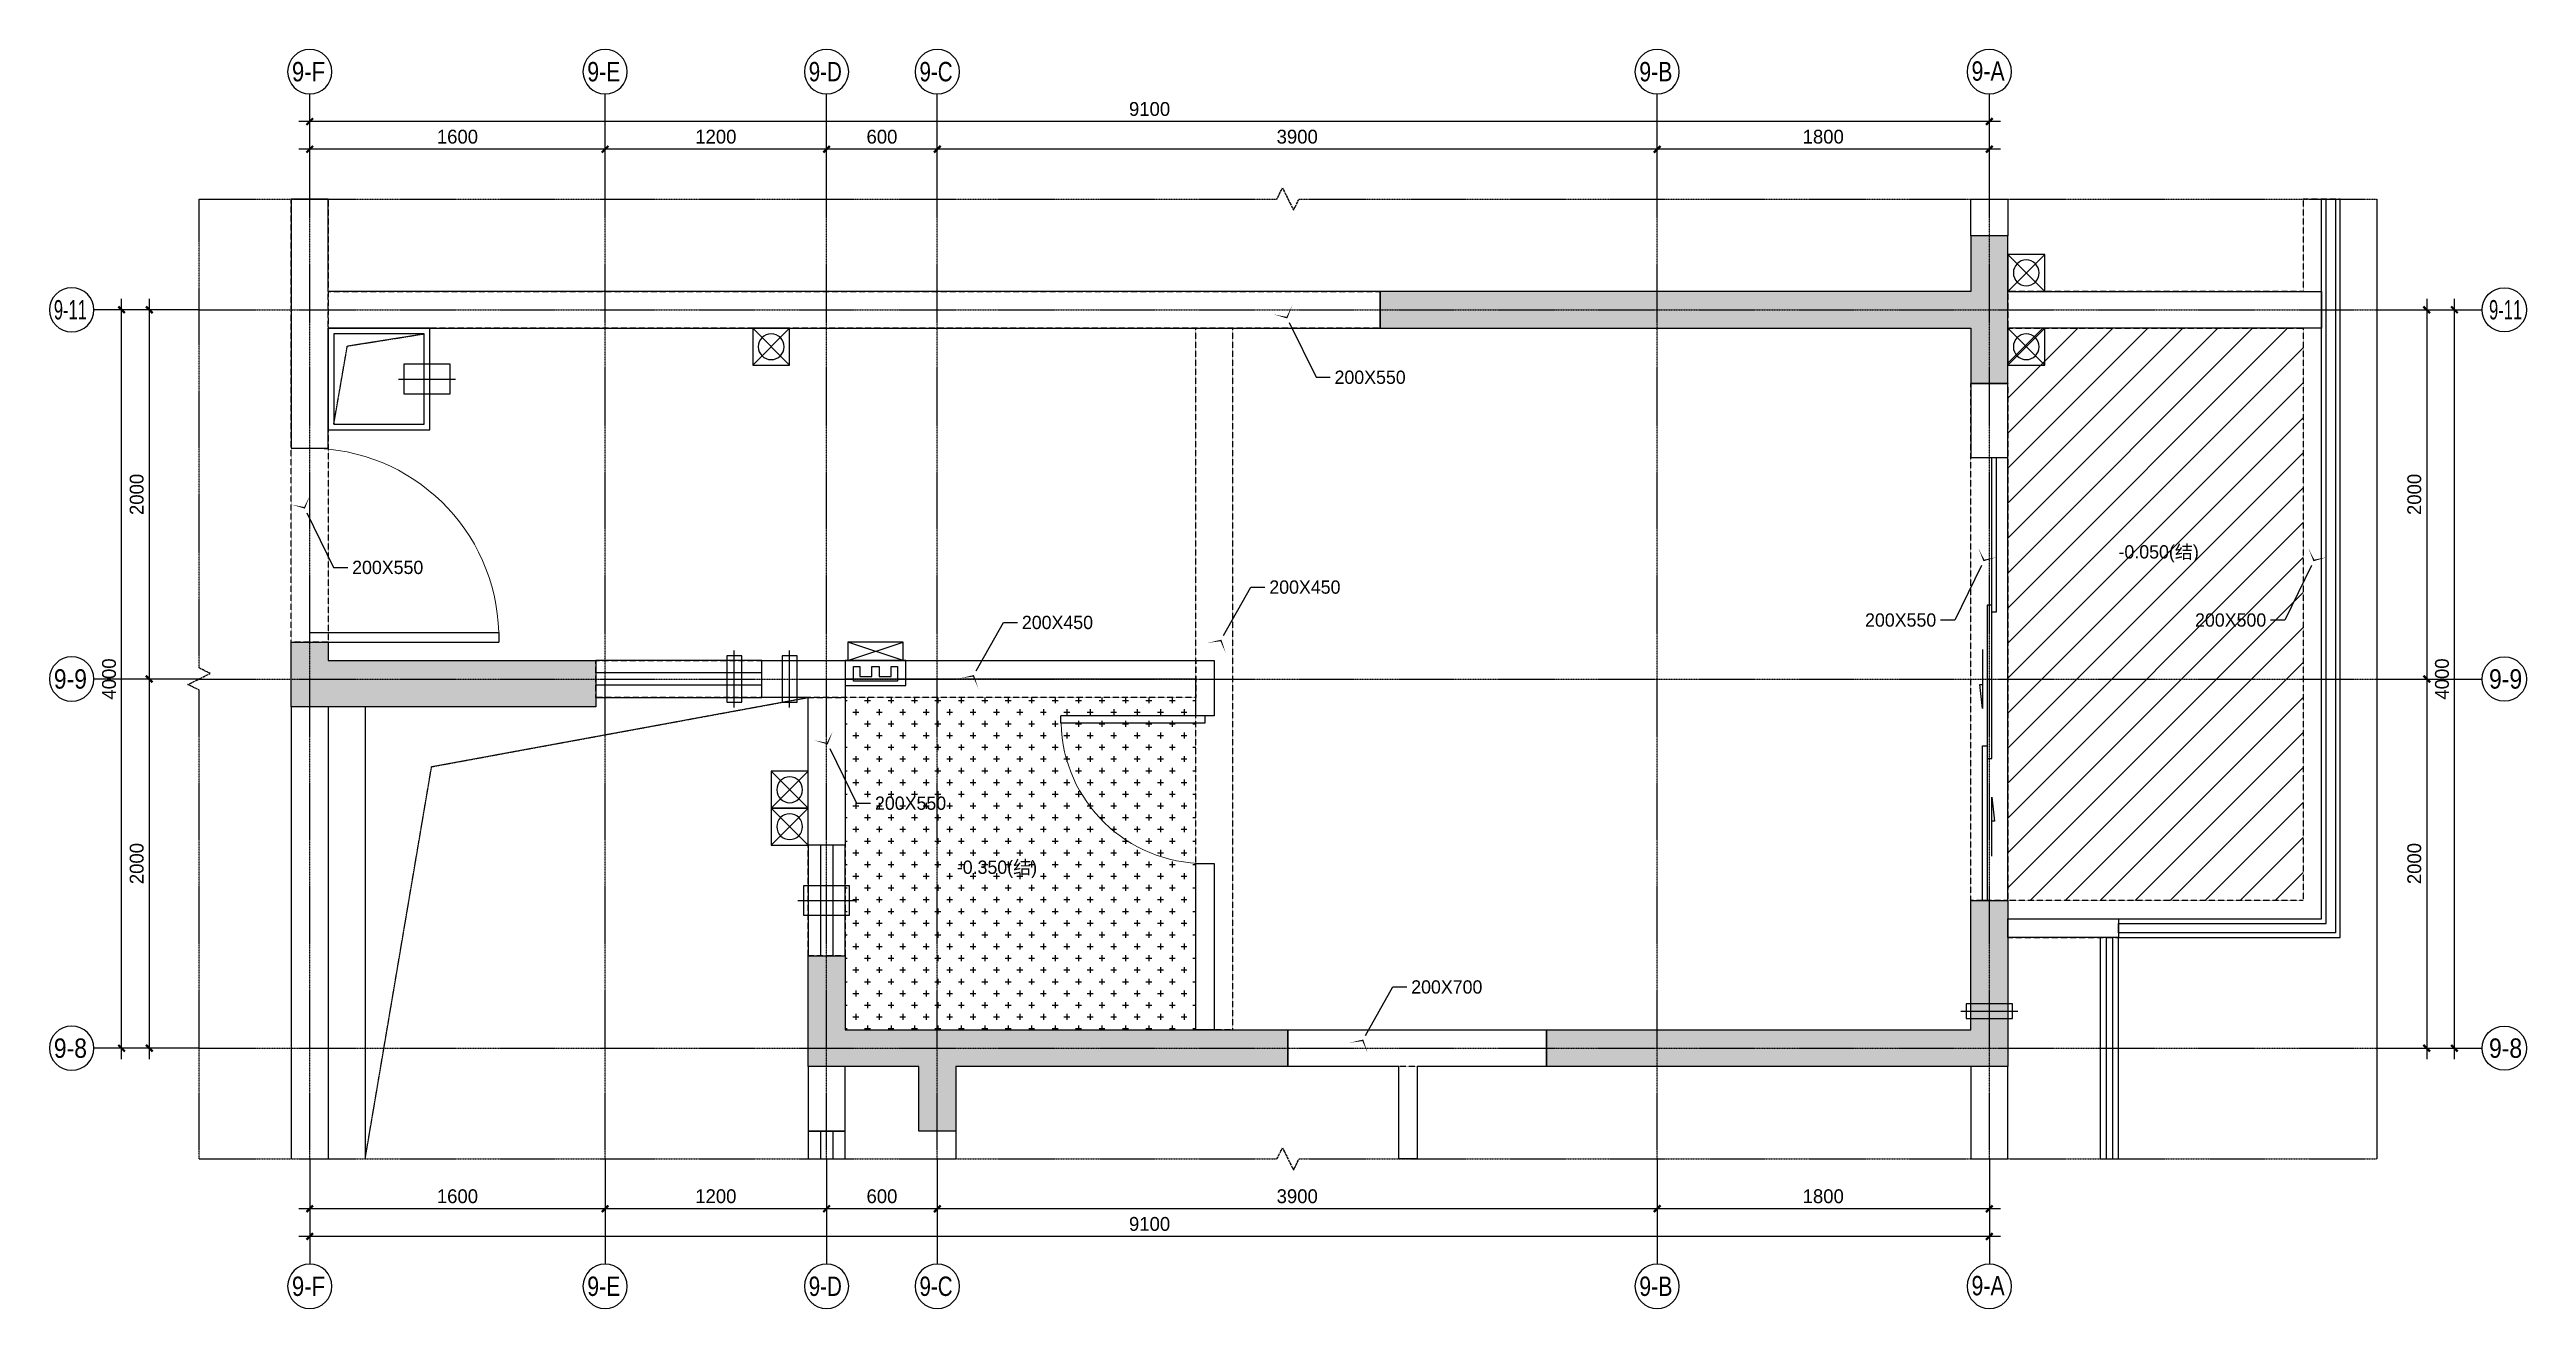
# Model space of a CAD drawing. Header units: millimetres. Extents: x 590 to 34010, y 590 to 7410.
# Drawn here: x 590 to 14010, y 590 to 7410 of the extents above; entities that cross this region are included whole.
import ezdxf
from ezdxf import colors
from ezdxf.entities.mleader import LeaderData, LeaderLine
from ezdxf.enums import TextEntityAlignment as Align
from ezdxf.math import Vec2, Vec3

# ---------------------------------------------------------------- set-up
doc = ezdxf.new("R2010")
doc.units = ezdxf.units.MM
doc.header["$PDMODE"] = 35
for name, pattern in [('Pbo-Center', [9, 6, -1, 1, -1]), ('Pbo-Dashed', [3.75, 2.5, -1.25]), ('Pbo-Hidden', [1.875, 1.25, -0.625])]:
    doc.linetypes.add(name, pattern=pattern)
doc.layers.get('0').update_dxf_attribs({"color": 14})
doc.layers.get('DEFPOINTS').update_dxf_attribs({"color": 5})
for name, color, linetype in [('!PboDS-Doors', 60, 'Continuous'), ('!PboDS-Handrail', 44, 'Continuous'), ('!PboDS-Stair', 30, 'Continuous'), ('!PboEX-Beam', 218, 'Pbo-Hidden'), ('!PboEX-Blip', 50, 'Continuous'), ('!PboEX-Hatch', 250, 'Continuous'), ('!PboEX-Refe', 50, 'Continuous'), ('!PboGS-13Light-Center', 134, 'Pbo-Center'), ('!PboGS-Dim', 50, 'Continuous'), ('!PboPL-AxisNumber', 150, 'Continuous'), ('!PboPL-Column', 182, 'Continuous'), ('!PboPL-EXwalls', 190, 'Continuous'), ('!PboPL-Glass', 30, 'Continuous'), ('!PboPL-Grid', 124, 'Pbo-Center'), ('!PboPL-Mech', 134, 'Continuous'), ('!PboPL-Opening', 250, 'Pbo-Dashed'), ('!PboPL-ShadeDark', 251, 'Continuous'), ('!PboPL-TXT25', 40, 'Continuous')]:
    doc.layers.add(name, color=color, linetype=linetype)
doc.styles.add('!PYH.V2008_CN', font='')
doc.styles.add('!PYH.V2008_EN', font='')
doc.styles.add('!赫思Norm', font='赫思StyleNormEN.SHX', dxfattribs={"width": 0.9, "bigfont": '赫思StyleDimTextCN.SHX'})
doc.styles.get('!PYH.V2008_CN').set_extended_font_data('赫思深化DWG.CN繁')
doc.styles.get('!PYH.V2008_EN').set_extended_font_data('赫思深化DWG.CN繁')
doc.dimstyles.new('!PboMS-30', dxfattribs={"dimscale": 30, "dimtxt": 2.5, "dimasz": 1.2, "dimexe": 2, "dimexo": 2, "dimgap": 1, "dimtad": 1, "dimdec": 0, "dimdsep": 46, "dimtxsty": '!PYH.V2008_EN', "dimblk": 'ARCHTICK', "dimcen": 1, "dimdle": 2, "dimclrd": 44, "dimclre": 44, "dimclrt": 256, "dimadec": 1, "dimazin": 2, "dimtfac": 1, "dimtdec": 0, "dimtix": 1, "dimtmove": 2, "dimatfit": 1, "dimldrblk": '!PYH_DIM.ARCHTICK', "dimfxl": 5, "dimfxlon": 1, "dimtolj": 1, "dimtzin": 0, "dimlwd": -1, "dimlwe": -1, "dimarcsym": 0})

msp = doc.modelspace()

# ---------------------------------------------------------------- texts
at = {"layer": '!PboEX-Refe', "char_height": 72, "attachment_point": 5, "style": '!PYH.V2008_CN'}
for s, insert in [('-0.050(结)', (12017.4, 4678)), ('-0.350(结)', (5723.3, 2969.6))]:
    msp.add_mtext(s, dxfattribs=dict(at, insert=insert))

# ---------------------------------------------------------------- blocks, each defined once
blk = doc.blocks.new('_ArchTick')
at = {"const_width": 0.35}
blk.add_lwpolyline([(0.5, 0.5), (-0.5, -0.5)], dxfattribs=at)
blk = doc.blocks.new('*D192')
at = {"layer": '!PboGS-Dim', "color": 44, "transparency": 16777216}
for p, q in [((2000, 1130), (2000, 920)), ((11100, 1130), (11100, 920)), ((11160, 980), (1940, 980))]:
    blk.add_line(p, q, dxfattribs=at)
at = {"layer": 'DEFPOINTS', "color": 0, "transparency": 16777216}
for p in [(2000, 1400), (11100, 1400), (2000, 980)]:
    blk.add_point(p, dxfattribs=at)
at = {"layer": '!PboGS-Dim', "color": 44, "transparency": 16777216, "xscale": 36, "yscale": 36, "zscale": 36, "rotation": 180}
blk.add_blockref('_ArchTick', (2000, 980), dxfattribs=at)
at = {"layer": '!PboGS-Dim', "color": 44, "transparency": 16777216, "xscale": 36, "yscale": 36, "zscale": 36}
blk.add_blockref('_ArchTick', (11100, 980), dxfattribs=at)
at = {"layer": '!PboGS-Dim', "transparency": 16777216, "insert": (6550, 1047.5), "char_height": 75, "attachment_point": 5, "style": '!PYH.V2008_EN'}
blk.add_mtext('\\A1;9100', dxfattribs=at)
blk = doc.blocks.new('!PYH_DIM.ARCHTICK')
blk.add_lwpolyline([(0, 0, 0, 0, 0), (-0.96, -1.15, 0.4, 0.25, 0), (0, 0, 0.25, 0.4, 0), (-0.96, 1.15, 0, 0, 0), (0, 0, 0, 0, 0), (-1.64, 0, 0, 0, 0)], format="xyseb")
blk = doc.blocks.new('!pbo_grid201706_blkSC')
blk.add_circle((0, 0), 4)
at = {"layer": '!PboPL-TXT25', "style": '!赫思Norm', "width": 1.599118}
blk.add_attdef('A', text='', height=3.5, dxfattribs=at).set_placement((-2.76, -1.65), (3.22, -1.65), align=Align.FIT)
blk = doc.blocks.new('*D193')
at = {"layer": '!PboGS-Dim', "color": 44, "transparency": 16777216}
for p, q in [((11160, 7020), (1940, 7020)), ((2000, 6870), (2000, 7080)), ((11100, 6870), (11100, 7080))]:
    blk.add_line(p, q, dxfattribs=at)
at = {"layer": 'DEFPOINTS', "color": 0, "transparency": 16777216}
for p in [(2000, 7020), (2000, 6600), (11100, 6600)]:
    blk.add_point(p, dxfattribs=at)
at = {"layer": '!PboGS-Dim', "color": 44, "transparency": 16777216, "xscale": 36, "yscale": 36, "zscale": 36, "rotation": 180}
blk.add_blockref('_ArchTick', (2000, 7020), dxfattribs=at)
at = {"layer": '!PboGS-Dim', "color": 44, "transparency": 16777216, "xscale": 36, "yscale": 36, "zscale": 36}
blk.add_blockref('_ArchTick', (11100, 7020), dxfattribs=at)
at = {"layer": '!PboGS-Dim', "transparency": 16777216, "insert": (6550, 7087.5), "char_height": 75, "attachment_point": 5, "style": '!PYH.V2008_EN'}
blk.add_mtext('\\A1;9100', dxfattribs=at)
blk = doc.blocks.new('*D194')
at = {"layer": '!PboGS-Dim', "color": 44, "transparency": 16777216}
for p, q in [((980, 1940), (980, 6060)), ((1130, 6000), (920, 6000)), ((1130, 2000), (920, 2000))]:
    blk.add_line(p, q, dxfattribs=at)
at = {"layer": 'DEFPOINTS', "color": 0, "transparency": 16777216}
for p in [(980, 6000), (1400, 6000), (1400, 2000)]:
    blk.add_point(p, dxfattribs=at)
at = {"layer": '!PboGS-Dim', "color": 44, "transparency": 16777216, "xscale": 36, "yscale": 36, "zscale": 36}
for p, rotation in [((980, 6000), 90), ((980, 2000), 270)]:
    blk.add_blockref('_ArchTick', p, dxfattribs=dict(at, rotation=rotation))
at = {"layer": '!PboGS-Dim', "transparency": 16777216, "insert": (912.5, 4000), "char_height": 75, "attachment_point": 5, "rotation": 90, "style": '!PYH.V2008_EN'}
blk.add_mtext('\\A1;4000', dxfattribs=at)
blk = doc.blocks.new('*D195')
at = {"layer": '!PboGS-Dim', "color": 44, "transparency": 16777216}
for p, q in [((1130, 6060), (1130, 3940)), ((1280, 6000), (1070, 6000)), ((1280, 4000), (1070, 4000))]:
    blk.add_line(p, q, dxfattribs=at)
at = {"layer": 'DEFPOINTS', "color": 0, "transparency": 16777216}
for p in [(1400, 6000), (1130, 4000), (1400, 4000)]:
    blk.add_point(p, dxfattribs=at)
at = {"layer": '!PboGS-Dim', "color": 44, "transparency": 16777216, "xscale": 36, "yscale": 36, "zscale": 36}
for p, rotation in [((1130, 6000), 90), ((1130, 4000), 270)]:
    blk.add_blockref('_ArchTick', p, dxfattribs=dict(at, rotation=rotation))
at = {"layer": '!PboGS-Dim', "transparency": 16777216, "insert": (1062.5, 5000), "char_height": 75, "attachment_point": 5, "rotation": 90, "style": '!PYH.V2008_EN'}
blk.add_mtext('\\A1;2000', dxfattribs=at)
blk = doc.blocks.new('*D196')
at = {"layer": '!PboGS-Dim', "color": 44, "transparency": 16777216}
for p, q in [((1130, 4060), (1130, 1940)), ((1280, 4000), (1070, 4000)), ((1280, 2000), (1070, 2000))]:
    blk.add_line(p, q, dxfattribs=at)
at = {"layer": 'DEFPOINTS', "color": 0, "transparency": 16777216}
for p in [(1400, 4000), (1130, 2000), (1400, 2000)]:
    blk.add_point(p, dxfattribs=at)
at = {"layer": '!PboGS-Dim', "color": 44, "transparency": 16777216, "xscale": 36, "yscale": 36, "zscale": 36}
for p, rotation in [((1130, 4000), 90), ((1130, 2000), 270)]:
    blk.add_blockref('_ArchTick', p, dxfattribs=dict(at, rotation=rotation))
at = {"layer": '!PboGS-Dim', "transparency": 16777216, "insert": (1062.5, 3000), "char_height": 75, "attachment_point": 5, "rotation": 90, "style": '!PYH.V2008_EN'}
blk.add_mtext('\\A1;2000', dxfattribs=at)
blk = doc.blocks.new('*D197')
at = {"layer": '!PboGS-Dim', "color": 44, "transparency": 16777216}
for p, q in [((11160, 6870), (9240, 6870)), ((9300, 6720), (9300, 6930)), ((11100, 6720), (11100, 6930))]:
    blk.add_line(p, q, dxfattribs=at)
at = {"layer": 'DEFPOINTS', "color": 0, "transparency": 16777216}
for p in [(9300, 6870), (9300, 6600), (11100, 6600)]:
    blk.add_point(p, dxfattribs=at)
at = {"layer": '!PboGS-Dim', "color": 44, "transparency": 16777216, "xscale": 36, "yscale": 36, "zscale": 36, "rotation": 180}
blk.add_blockref('_ArchTick', (9300, 6870), dxfattribs=at)
at = {"layer": '!PboGS-Dim', "color": 44, "transparency": 16777216, "xscale": 36, "yscale": 36, "zscale": 36}
blk.add_blockref('_ArchTick', (11100, 6870), dxfattribs=at)
at = {"layer": '!PboGS-Dim', "transparency": 16777216, "insert": (10200, 6937.5), "char_height": 75, "attachment_point": 5, "style": '!PYH.V2008_EN'}
blk.add_mtext('\\A1;1800', dxfattribs=at)
blk = doc.blocks.new('*D198')
at = {"layer": '!PboGS-Dim', "color": 44, "transparency": 16777216}
for p, q in [((9360, 6870), (5340, 6870)), ((5400, 6720), (5400, 6930)), ((9300, 6720), (9300, 6930))]:
    blk.add_line(p, q, dxfattribs=at)
at = {"layer": 'DEFPOINTS', "color": 0, "transparency": 16777216}
for p in [(5400, 6870), (5400, 6600), (9300, 6600)]:
    blk.add_point(p, dxfattribs=at)
at = {"layer": '!PboGS-Dim', "color": 44, "transparency": 16777216, "xscale": 36, "yscale": 36, "zscale": 36, "rotation": 180}
blk.add_blockref('_ArchTick', (5400, 6870), dxfattribs=at)
at = {"layer": '!PboGS-Dim', "color": 44, "transparency": 16777216, "xscale": 36, "yscale": 36, "zscale": 36}
blk.add_blockref('_ArchTick', (9300, 6870), dxfattribs=at)
at = {"layer": '!PboGS-Dim', "transparency": 16777216, "insert": (7350, 6937.5), "char_height": 75, "attachment_point": 5, "style": '!PYH.V2008_EN'}
blk.add_mtext('\\A1;3900', dxfattribs=at)
blk = doc.blocks.new('*D199')
at = {"layer": '!PboGS-Dim', "color": 44, "transparency": 16777216}
for p, q in [((5460, 6870), (4740, 6870)), ((4800, 6720), (4800, 6930)), ((5400, 6720), (5400, 6930))]:
    blk.add_line(p, q, dxfattribs=at)
at = {"layer": 'DEFPOINTS', "color": 0, "transparency": 16777216}
for p in [(4800, 6870), (4800, 6600), (5400, 6600)]:
    blk.add_point(p, dxfattribs=at)
at = {"layer": '!PboGS-Dim', "color": 44, "transparency": 16777216, "xscale": 36, "yscale": 36, "zscale": 36, "rotation": 180}
blk.add_blockref('_ArchTick', (4800, 6870), dxfattribs=at)
at = {"layer": '!PboGS-Dim', "color": 44, "transparency": 16777216, "xscale": 36, "yscale": 36, "zscale": 36}
blk.add_blockref('_ArchTick', (5400, 6870), dxfattribs=at)
at = {"layer": '!PboGS-Dim', "transparency": 16777216, "insert": (5100, 6937.5), "char_height": 75, "attachment_point": 5, "style": '!PYH.V2008_EN'}
blk.add_mtext('\\A1;600', dxfattribs=at)
blk = doc.blocks.new('*D200')
at = {"layer": '!PboGS-Dim', "color": 44, "transparency": 16777216}
for p, q in [((4860, 6870), (3540, 6870)), ((3600, 6720), (3600, 6930)), ((4800, 6720), (4800, 6930))]:
    blk.add_line(p, q, dxfattribs=at)
at = {"layer": 'DEFPOINTS', "color": 0, "transparency": 16777216}
for p in [(3600, 6870), (3600, 6600), (4800, 6600)]:
    blk.add_point(p, dxfattribs=at)
at = {"layer": '!PboGS-Dim', "color": 44, "transparency": 16777216, "xscale": 36, "yscale": 36, "zscale": 36, "rotation": 180}
blk.add_blockref('_ArchTick', (3600, 6870), dxfattribs=at)
at = {"layer": '!PboGS-Dim', "color": 44, "transparency": 16777216, "xscale": 36, "yscale": 36, "zscale": 36}
blk.add_blockref('_ArchTick', (4800, 6870), dxfattribs=at)
at = {"layer": '!PboGS-Dim', "transparency": 16777216, "insert": (4200, 6937.5), "char_height": 75, "attachment_point": 5, "style": '!PYH.V2008_EN'}
blk.add_mtext('\\A1;1200', dxfattribs=at)
blk = doc.blocks.new('*D201')
at = {"layer": '!PboGS-Dim', "color": 44, "transparency": 16777216}
for p, q in [((3660, 6870), (1940, 6870)), ((2000, 6720), (2000, 6930)), ((3600, 6720), (3600, 6930))]:
    blk.add_line(p, q, dxfattribs=at)
at = {"layer": 'DEFPOINTS', "color": 0, "transparency": 16777216}
for p in [(2000, 6870), (2000, 6600), (3600, 6600)]:
    blk.add_point(p, dxfattribs=at)
at = {"layer": '!PboGS-Dim', "color": 44, "transparency": 16777216, "xscale": 36, "yscale": 36, "zscale": 36, "rotation": 180}
blk.add_blockref('_ArchTick', (2000, 6870), dxfattribs=at)
at = {"layer": '!PboGS-Dim', "color": 44, "transparency": 16777216, "xscale": 36, "yscale": 36, "zscale": 36}
blk.add_blockref('_ArchTick', (3600, 6870), dxfattribs=at)
at = {"layer": '!PboGS-Dim', "transparency": 16777216, "insert": (2800, 6937.5), "char_height": 75, "attachment_point": 5, "style": '!PYH.V2008_EN'}
blk.add_mtext('\\A1;1600', dxfattribs=at)
blk = doc.blocks.new('*D202')
at = {"layer": '!PboGS-Dim', "color": 44, "transparency": 16777216}
for p, q in [((9300, 1280), (9300, 1070)), ((11100, 1280), (11100, 1070)), ((11160, 1130), (9240, 1130))]:
    blk.add_line(p, q, dxfattribs=at)
at = {"layer": 'DEFPOINTS', "color": 0, "transparency": 16777216}
for p in [(9300, 1400), (11100, 1400), (9300, 1130)]:
    blk.add_point(p, dxfattribs=at)
at = {"layer": '!PboGS-Dim', "color": 44, "transparency": 16777216, "xscale": 36, "yscale": 36, "zscale": 36, "rotation": 180}
blk.add_blockref('_ArchTick', (9300, 1130), dxfattribs=at)
at = {"layer": '!PboGS-Dim', "color": 44, "transparency": 16777216, "xscale": 36, "yscale": 36, "zscale": 36}
blk.add_blockref('_ArchTick', (11100, 1130), dxfattribs=at)
at = {"layer": '!PboGS-Dim', "transparency": 16777216, "insert": (10200, 1197.5), "char_height": 75, "attachment_point": 5, "style": '!PYH.V2008_EN'}
blk.add_mtext('\\A1;1800', dxfattribs=at)
blk = doc.blocks.new('*D203')
at = {"layer": '!PboGS-Dim', "color": 44, "transparency": 16777216}
for p, q in [((5400, 1280), (5400, 1070)), ((9300, 1280), (9300, 1070)), ((9360, 1130), (5340, 1130))]:
    blk.add_line(p, q, dxfattribs=at)
at = {"layer": 'DEFPOINTS', "color": 0, "transparency": 16777216}
for p in [(5400, 1400), (9300, 1400), (5400, 1130)]:
    blk.add_point(p, dxfattribs=at)
at = {"layer": '!PboGS-Dim', "color": 44, "transparency": 16777216, "xscale": 36, "yscale": 36, "zscale": 36, "rotation": 180}
blk.add_blockref('_ArchTick', (5400, 1130), dxfattribs=at)
at = {"layer": '!PboGS-Dim', "color": 44, "transparency": 16777216, "xscale": 36, "yscale": 36, "zscale": 36}
blk.add_blockref('_ArchTick', (9300, 1130), dxfattribs=at)
at = {"layer": '!PboGS-Dim', "transparency": 16777216, "insert": (7350, 1197.5), "char_height": 75, "attachment_point": 5, "style": '!PYH.V2008_EN'}
blk.add_mtext('\\A1;3900', dxfattribs=at)
blk = doc.blocks.new('*D204')
at = {"layer": '!PboGS-Dim', "color": 44, "transparency": 16777216}
for p, q in [((4800, 1280), (4800, 1070)), ((5400, 1280), (5400, 1070)), ((5460, 1130), (4740, 1130))]:
    blk.add_line(p, q, dxfattribs=at)
at = {"layer": 'DEFPOINTS', "color": 0, "transparency": 16777216}
for p in [(4800, 1400), (5400, 1400), (4800, 1130)]:
    blk.add_point(p, dxfattribs=at)
at = {"layer": '!PboGS-Dim', "color": 44, "transparency": 16777216, "xscale": 36, "yscale": 36, "zscale": 36, "rotation": 180}
blk.add_blockref('_ArchTick', (4800, 1130), dxfattribs=at)
at = {"layer": '!PboGS-Dim', "color": 44, "transparency": 16777216, "xscale": 36, "yscale": 36, "zscale": 36}
blk.add_blockref('_ArchTick', (5400, 1130), dxfattribs=at)
at = {"layer": '!PboGS-Dim', "transparency": 16777216, "insert": (5100, 1197.5), "char_height": 75, "attachment_point": 5, "style": '!PYH.V2008_EN'}
blk.add_mtext('\\A1;600', dxfattribs=at)
blk = doc.blocks.new('*D205')
at = {"layer": '!PboGS-Dim', "color": 44, "transparency": 16777216}
for p, q in [((3600, 1280), (3600, 1070)), ((4800, 1280), (4800, 1070)), ((4860, 1130), (3540, 1130))]:
    blk.add_line(p, q, dxfattribs=at)
at = {"layer": 'DEFPOINTS', "color": 0, "transparency": 16777216}
for p in [(3600, 1400), (4800, 1400), (3600, 1130)]:
    blk.add_point(p, dxfattribs=at)
at = {"layer": '!PboGS-Dim', "color": 44, "transparency": 16777216, "xscale": 36, "yscale": 36, "zscale": 36, "rotation": 180}
blk.add_blockref('_ArchTick', (3600, 1130), dxfattribs=at)
at = {"layer": '!PboGS-Dim', "color": 44, "transparency": 16777216, "xscale": 36, "yscale": 36, "zscale": 36}
blk.add_blockref('_ArchTick', (4800, 1130), dxfattribs=at)
at = {"layer": '!PboGS-Dim', "transparency": 16777216, "insert": (4200, 1197.5), "char_height": 75, "attachment_point": 5, "style": '!PYH.V2008_EN'}
blk.add_mtext('\\A1;1200', dxfattribs=at)
blk = doc.blocks.new('*D206')
at = {"layer": '!PboGS-Dim', "color": 44, "transparency": 16777216}
for p, q in [((2000, 1280), (2000, 1070)), ((3600, 1280), (3600, 1070)), ((3660, 1130), (1940, 1130))]:
    blk.add_line(p, q, dxfattribs=at)
at = {"layer": 'DEFPOINTS', "color": 0, "transparency": 16777216}
for p in [(2000, 1400), (3600, 1400), (2000, 1130)]:
    blk.add_point(p, dxfattribs=at)
at = {"layer": '!PboGS-Dim', "color": 44, "transparency": 16777216, "xscale": 36, "yscale": 36, "zscale": 36, "rotation": 180}
blk.add_blockref('_ArchTick', (2000, 1130), dxfattribs=at)
at = {"layer": '!PboGS-Dim', "color": 44, "transparency": 16777216, "xscale": 36, "yscale": 36, "zscale": 36}
blk.add_blockref('_ArchTick', (3600, 1130), dxfattribs=at)
at = {"layer": '!PboGS-Dim', "transparency": 16777216, "insert": (2800, 1197.5), "char_height": 75, "attachment_point": 5, "style": '!PYH.V2008_EN'}
blk.add_mtext('\\A1;1600', dxfattribs=at)
blk = doc.blocks.new('$TCHSYS$DOOR2D')
for p, q in [((0.45, 0.975), (0.5, 0.975)), ((0.45, 0), (0.45, 0.975)), ((0.5, 0), (0.5, 0.975)), ((0.5, 0), (0.45, 0))]:
    blk.add_line(p, q)
at = {"lineweight": 13}
blk.add_arc((0.475, 0), 0.975, 91.4693, 180, dxfattribs=at)
blk = doc.blocks.new('pbotmp20180107161933')
blk.add_lwpolyline([(0, -1), (1, -1), (1, 0), (0, 0)], close=True)
for points in [[(0, -0.333), (1, -0.333)], [(0, -0.667), (1, -0.667)]]:
    blk.add_lwpolyline(points)
blk = doc.blocks.new('$DorLib2D$00000131')
at = {"color": 0, "linetype": 'Continuous'}
for p, q in [((0.15, 0.125), (0.2319, 0.1973)), ((0.2319, 0.1973), (0.2319, 0.125)), ((-0.5, 0.125), (-0.5, 0)), ((0.0192, 0.125), (-0.5, 0.125)), ((0.0192, 0), (0.0192, 0.125)), ((0.35, 0.125), (0.15, 0.125)), ((-0.5, 0), (0.0192, 0)), ((-0.024, 0), (0.5, 0)), ((-0.024, -0.125), (-0.024, 0)), ((0.5, 0), (0.5, -0.125)), ((-0.35, -0.125), (-0.15, -0.125)), ((-0.2319, -0.1973), (-0.2319, -0.125)), ((-0.15, -0.125), (-0.2319, -0.1973)), ((0.5, -0.125), (-0.024, -0.125))]:
    blk.add_line(p, q, dxfattribs=at)
blk = doc.blocks.new('S-100立管')
for p, q in [((-100, 100), (100, 100)), ((-100, -100), (-100, 100)), ((-100, -100), (100, 100)), ((-100, 100), (100, -100)), ((100, 100), (100, -100)), ((100, -100), (-100, -100))]:
    blk.add_line(p, q)
blk.add_circle((0, 0), 70)
blk = doc.blocks.new('pbotmp20171123175430')
blk.add_lwpolyline([(0, 155), (0, -155)])
blk.add_lwpolyline([(-40, -125), (40, -125), (40, 125), (-40, 125)], close=True)
blk = doc.blocks.new('J_HX_E1$0$A$C1A51545E')
for p, q in [((135, -150), (235, 150)), ((135, 150), (235, -150))]:
    blk.add_line(p, q)
blk.add_lwpolyline([(0, 165), (0, -165), (135, -165), (135, 165), (0, 165)])
for points in [[(135, -150), (235, -150), (235, 150), (135, 150)], [(48, 85), (48, 20), (103, 20), (103, -20), (48, -20), (48, -85), (103, -85), (103, -120), (23, -120), (23, 120), (103, 120), (103, 85)]]:
    blk.add_lwpolyline(points, close=True)
blk = doc.blocks.new('*D207')
at = {"layer": '!PboGS-Dim', "color": 44, "transparency": 16777216}
for p, q in [((13620, 1940), (13620, 6060)), ((13470, 6000), (13680, 6000)), ((13470, 2000), (13680, 2000))]:
    blk.add_line(p, q, dxfattribs=at)
at = {"layer": 'DEFPOINTS', "color": 0, "transparency": 16777216}
for p in [(13200, 6000), (13620, 6000), (13200, 2000)]:
    blk.add_point(p, dxfattribs=at)
at = {"layer": '!PboGS-Dim', "color": 44, "transparency": 16777216, "xscale": 36, "yscale": 36, "zscale": 36}
for p, rotation in [((13620, 6000), 90), ((13620, 2000), 270)]:
    blk.add_blockref('_ArchTick', p, dxfattribs=dict(at, rotation=rotation))
at = {"layer": '!PboGS-Dim', "transparency": 16777216, "insert": (13552.5, 4000), "char_height": 75, "attachment_point": 5, "rotation": 90, "style": '!PYH.V2008_EN'}
blk.add_mtext('\\A1;4000', dxfattribs=at)
blk = doc.blocks.new('*D208')
at = {"layer": '!PboGS-Dim', "color": 44, "transparency": 16777216}
for p, q in [((13470, 6060), (13470, 3940)), ((13320, 6000), (13530, 6000)), ((13320, 4000), (13530, 4000))]:
    blk.add_line(p, q, dxfattribs=at)
at = {"layer": 'DEFPOINTS', "color": 0, "transparency": 16777216}
for p in [(13200, 6000), (13200, 4000), (13470, 4000)]:
    blk.add_point(p, dxfattribs=at)
at = {"layer": '!PboGS-Dim', "color": 44, "transparency": 16777216, "xscale": 36, "yscale": 36, "zscale": 36}
for p, rotation in [((13470, 6000), 90), ((13470, 4000), 270)]:
    blk.add_blockref('_ArchTick', p, dxfattribs=dict(at, rotation=rotation))
at = {"layer": '!PboGS-Dim', "transparency": 16777216, "insert": (13402.5, 5000), "char_height": 75, "attachment_point": 5, "rotation": 90, "style": '!PYH.V2008_EN'}
blk.add_mtext('\\A1;2000', dxfattribs=at)
blk = doc.blocks.new('*D209')
at = {"layer": '!PboGS-Dim', "color": 44, "transparency": 16777216}
for p, q in [((13470, 4060), (13470, 1940)), ((13320, 4000), (13530, 4000)), ((13320, 2000), (13530, 2000))]:
    blk.add_line(p, q, dxfattribs=at)
at = {"layer": 'DEFPOINTS', "color": 0, "transparency": 16777216}
for p in [(13200, 4000), (13200, 2000), (13470, 2000)]:
    blk.add_point(p, dxfattribs=at)
at = {"layer": '!PboGS-Dim', "color": 44, "transparency": 16777216, "xscale": 36, "yscale": 36, "zscale": 36}
for p, rotation in [((13470, 4000), 90), ((13470, 2000), 270)]:
    blk.add_blockref('_ArchTick', p, dxfattribs=dict(at, rotation=rotation))
at = {"layer": '!PboGS-Dim', "transparency": 16777216, "insert": (13402.5, 3000), "char_height": 75, "attachment_point": 5, "rotation": 90, "style": '!PYH.V2008_EN'}
blk.add_mtext('\\A1;2000', dxfattribs=at)

# ---------------------------------------------------------------- dimensions: what is measured, and where the dimension line sits
at = {"layer": '!PboGS-Dim'}
for base, p1, p2, angle, picture, middle in [((2000, 7020), (11100, 6600), (2000, 6600), 180, '*D193', (6550, 7087.5)), ((2000, 6870), (3600, 6600), (2000, 6600), 180, '*D201', (2800, 6937.5)), ((3600, 6870), (4800, 6600), (3600, 6600), 180, '*D200', (4200, 6937.5)), ((4800, 6870), (5400, 6600), (4800, 6600), 180, '*D199', (5100, 6937.5)), ((5400, 6870), (9300, 6600), (5400, 6600), 180, '*D198', (7350, 6937.5)), ((9300, 6870), (11100, 6600), (9300, 6600), 180, '*D197', (10200, 6937.5)), ((980, 6000), (1400, 2000), (1400, 6000), 90, '*D194', (912.5, 4000)), ((1130, 4000), (1400, 6000), (1400, 4000), 270, '*D195', (1062.5, 5000)), ((13620, 6000), (13200, 2000), (13200, 6000), 90, '*D207', (13552.5, 4000)), ((13470, 4000), (13200, 6000), (13200, 4000), 270, '*D208', (13402.5, 5000)), ((1130, 2000), (1400, 4000), (1400, 2000), 270, '*D196', (1062.5, 3000)), ((13470, 2000), (13200, 4000), (13200, 2000), 270, '*D209', (13402.5, 3000)), ((2000, 980), (11100, 1400), (2000, 1400), 180, '*D192', (6550, 1047.5)), ((2000, 1130), (3600, 1400), (2000, 1400), 180, '*D206', (2800, 1197.5)), ((3600, 1130), (4800, 1400), (3600, 1400), 180, '*D205', (4200, 1197.5)), ((4800, 1130), (5400, 1400), (4800, 1400), 180, '*D204', (5100, 1197.5)), ((5400, 1130), (9300, 1400), (5400, 1400), 180, '*D203', (7350, 1197.5)), ((9300, 1130), (11100, 1400), (9300, 1400), 180, '*D202', (10200, 1197.5))]:
    dim = msp.add_linear_dim(base=base, p1=p1, p2=p2, angle=angle, dimstyle='!PboMS-30', dxfattribs=at)
    dim.commit()
    dim.dimension.update_dxf_attribs({"geometry": picture, "text_midpoint": middle})

# ---------------------------------------------------------------- hatches: boundary and pattern name
at = {"layer": '!PboEX-Hatch'}
h = msp.add_hatch(dxfattribs=at)
h.set_pattern_fill('!PYH_WALL_SECTION', color=256, scale=200, angle=180)
h.set_pattern_definition([(225, (11200, 5900), (94.7523, -94.7523), [])])
h.paths.add_polyline_path([(12800, 5900), (11200, 5900), (11200, 2800), (12800, 2800)])
h = msp.add_hatch(dxfattribs=at)
h.set_pattern_fill('CROSS', color=256, scale=10, angle=270)
h.set_pattern_definition([(270, (6800, 3900), (63.5, -63.5), [31.75, -95.25]), (0, (6784.125, 3884.125), (63.5, 63.5), [31.75, -95.25])])
h.paths.add_polyline_path([(4900, 2100), (6800, 2100), (6800, 3900), (4900, 3900)])
at = {"layer": '!PboPL-ShadeDark'}
h = msp.add_hatch(color=256, dxfattribs=at)
h.dxf.hatch_style = 1
h.paths.add_polyline_path([(7800, 6100), (7800, 5900), (11000, 5900), (11000, 5600), (11200, 5600), (11200, 6400), (11000, 6400), (11000, 6100)])
h = msp.add_hatch(color=256, dxfattribs=at)
h.dxf.hatch_style = 1
h.paths.add_polyline_path([(3550, 3850), (3550, 4100), (2100, 4100), (2100, 4200), (1900, 4200), (1900, 3850)])
h = msp.add_hatch(color=256, dxfattribs=at)
h.dxf.hatch_style = 1
h.paths.add_polyline_path([(8700, 2100), (8700, 1900), (11200, 1900), (11200, 2800), (11000, 2800), (11000, 2100)])
h = msp.add_hatch(color=256, dxfattribs=at)
h.dxf.hatch_style = 1
h.paths.add_polyline_path([(4900, 2100), (4900, 2500), (4700, 2500), (4700, 1900), (5300, 1900), (5300, 1550), (5500, 1550), (5500, 1900), (7300, 1900), (7300, 2100)])

# ---------------------------------------------------------------- linework, layer by layer
at = {"layer": '!PboDS-Doors'}
msp.add_lwpolyline([(11112.5, 5200), (11137.5, 5200), (11137.5, 4361.6), (11112.5, 4361.6)], close=True, dxfattribs=at)
at = {"layer": '!PboDS-Handrail'}
msp.add_lwpolyline([(11800, 2625), (11800, 2675), (12925, 2675), (12925, 6600), (12975, 6600), (12975, 2625)], close=True, dxfattribs=at)
at = {"layer": '!PboDS-Stair'}
for points in [[(11800, 2600), (13000, 2600), (13000, 6600)], [(11800, 2700), (12900, 2700), (12900, 6600)], [(13200, 6600), (13200, 1400)], [(11200, 2800), (11200, 5200)], [(1900, 3850), (1900, 1400)], [(2100, 3850), (2100, 1400)], [(2300, 3850), (2300, 1400)], [(5500, 1550), (5500, 1400)]]:
    msp.add_lwpolyline(points, dxfattribs=at)
at = {"layer": '!PboEX-Beam'}
for points in [[(1900, 6600), (2100, 6600), (2100, 4200), (1900, 4200)], [(2100, 6100), (7800, 6100), (7800, 5900), (2100, 5900)], [(6800, 5900), (7000, 5900), (7000, 2100), (6800, 2100)], [(11000, 5600), (11200, 5600), (11200, 2800), (11000, 2800)], [(3550, 4100), (6800, 4100), (6800, 3900), (3550, 3900)], [(4700, 3900), (4900, 3900), (4900, 2500), (4700, 2500)], [(7300, 2100), (8700, 2100), (8700, 1900), (7300, 1900)], [(4700, 1400), (4900, 1400), (4900, 1900), (4700, 1900)]]:
    msp.add_lwpolyline(points, close=True, dxfattribs=at)
msp.add_lwpolyline([(12800, 5900), (12800, 2800), (11200, 2800), (11200, 2600), (13000, 2600), (13000, 6600), (12800, 6600), (12800, 6100), (11200, 6100), (11200, 5900), (12800, 5900)], dxfattribs=at)
at = {"layer": '!PboGS-13Light-Center'}
for points in [[(1400, 1400), (1400, 3940), (1340, 3970), (1460, 4030), (1400, 4060), (1400, 6600)], [(1400, 6600), (7240, 6600), (7270, 6660), (7330, 6540), (7360, 6600), (13200, 6600)], [(1400, 1400), (7240, 1400), (7270, 1460), (7330, 1340), (7360, 1400), (13200, 1400)]]:
    msp.add_lwpolyline(points, dxfattribs=at)
at = {"layer": '!PboPL-AxisNumber'}
for p, q in [((2000, 6600), (2000, 7170)), ((3600, 6600), (3600, 7170)), ((4800, 6600), (4800, 7170)), ((5400, 6600), (5400, 7170)), ((9300, 6600), (9300, 7170)), ((11100, 6600), (11100, 7170)), ((1400, 6000), (830, 6000)), ((13200, 6000), (13770, 6000)), ((1400, 4000), (830, 4000)), ((13200, 4000), (13770, 4000)), ((1400, 2000), (830, 2000)), ((13200, 2000), (13770, 2000)), ((2000, 1400), (2000, 830)), ((3600, 1400), (3600, 830)), ((4800, 1400), (4800, 830)), ((5400, 1400), (5400, 830)), ((9300, 1400), (9300, 830)), ((11100, 1400), (11100, 830))]:
    msp.add_line(p, q, dxfattribs=at)
at = {"layer": '!PboPL-Column'}
for points in [[(11200, 5600), (11200, 6400), (11000, 6400), (11000, 6100), (7800, 6100), (7800, 5900), (11000, 5900), (11000, 5600)], [(2100, 4200), (2100, 4100), (3550, 4100), (3550, 3850), (1900, 3850), (1900, 4200)], [(8700, 2100), (11000, 2100), (11000, 2800), (11200, 2800), (11200, 1900), (8700, 1900)], [(5500, 1550), (5300, 1550), (5300, 1900), (4700, 1900), (4700, 2500), (4900, 2500), (4900, 2100), (7300, 2100), (7300, 1900), (5500, 1900)]]:
    msp.add_lwpolyline(points, close=True, dxfattribs=at)
at = {"layer": '!PboPL-EXwalls'}
for points in [[(7800, 5900), (7800, 6100), (2100, 6100), (2100, 6600), (1900, 6600), (1900, 5250), (2100, 5250), (2100, 5900)], [(11200, 6400), (11000, 6400), (11000, 6600), (11200, 6600)], [(11200, 6100), (12900, 6100), (12900, 5900), (11200, 5900)], [(2100, 5350), (2650, 5350), (2650, 5900), (2100, 5900)], [(2130, 5380), (2620, 5380), (2620, 5870), (2130, 5870)], [(11200, 5600), (11000, 5600), (11000, 5200), (11200, 5200)], [(6900, 3800), (6800, 3800), (6800, 4000), (4900, 4000), (4900, 3100), (4700, 3100), (4700, 3900), (4450, 3900), (4450, 4100), (6900, 4100)], [(6800, 3000), (6900, 3000), (6900, 2100), (6800, 2100)], [(11200, 2700), (11800, 2700), (11800, 2600), (11200, 2600)], [(8000, 1400), (7900, 1400), (7900, 1900), (7300, 1900), (7300, 2100), (8700, 2100), (8700, 1900), (8000, 1900)], [(4700, 1550), (4900, 1550), (4900, 1900), (4700, 1900)], [(11200, 1900), (11000, 1900), (11000, 1400), (11200, 1400)]]:
    msp.add_lwpolyline(points, close=True, dxfattribs=at)
at = {"layer": '!PboPL-Grid'}
for points in [[(2000, 1400), (2000, 6600)], [(3600, 1400), (3600, 6600)], [(4800, 1400), (4800, 6600)], [(5400, 1400), (5400, 6600)], [(9300, 1400), (9300, 6600)], [(11100, 1400), (11100, 6600)], [(1400, 6000), (13200, 6000)], [(1400, 4000), (13200, 4000)], [(1400, 2000), (13200, 2000)]]:
    msp.add_lwpolyline(points, dxfattribs=at)
at = {"layer": '!PboPL-Opening'}
for points in [[(2130, 5380), (2203.5, 5804), (2620, 5870)], [(2300, 1400), (2660, 3525), (4700, 3900)]]:
    msp.add_lwpolyline(points, dxfattribs=at)

# ---------------------------------------------------------------- block references
at = {"layer": '!PboDS-Doors'}
for name, p, xscale, yscale, zscale, rotation in [('$TCHSYS$DOOR2D', (2000, 4725), -1050, -1050, -1000, 90), ('$DorLib2D$00000131', (11087.5, 3600), 1600, 200, 3399.999999949592, 270), ('$TCHSYS$DOOR2D', (6850, 3400), 800, 800, -1000, 89.99999999999999)]:
    msp.add_blockref(name, p, dxfattribs=dict(at, xscale=xscale, yscale=yscale, zscale=zscale, rotation=rotation))
at = {"layer": '!PboPL-AxisNumber'}
ref = msp.add_blockref('!pbo_grid201706_blkSC', (2000, 7290), dxfattribs=dict(at, xscale=-30, yscale=30, zscale=30))
ref.add_attrib('A', '9-F', dxfattribs={"layer": '!PboPL-TXT25', "height": 105, "style": '!PYH.V2008_EN', "width": 0.689655}).set_placement((1903.4, 7237.8), (2082.8, 7237.8), align=Align.FIT)
ref = msp.add_blockref('!pbo_grid201706_blkSC', (3600, 7290), dxfattribs=dict(at, xscale=-30, yscale=30, zscale=30))
ref.add_attrib('A', '9-E', dxfattribs={"layer": '!PboPL-TXT25', "height": 105, "style": '!PYH.V2008_EN', "width": 0.698893}).set_placement((3503.4, 7237.8), (3682.8, 7237.8), align=Align.FIT)
ref = msp.add_blockref('!pbo_grid201706_blkSC', (4800, 7290), dxfattribs=dict(at, xscale=-30, yscale=30, zscale=30))
ref.add_attrib('A', '9-D', dxfattribs={"layer": '!PboPL-TXT25', "height": 105, "style": '!PYH.V2008_EN', "width": 0.62273}).set_placement((4703.4, 7237.8), (4882.8, 7237.8), align=Align.FIT)
ref = msp.add_blockref('!pbo_grid201706_blkSC', (5400, 7290), dxfattribs=dict(at, xscale=-30, yscale=30, zscale=30))
ref.add_attrib('A', '9-C', dxfattribs={"layer": '!PboPL-TXT25', "height": 105, "style": '!PYH.V2008_EN', "width": 0.648649}).set_placement((5303.4, 7237.8), (5482.8, 7237.8), align=Align.FIT)
ref = msp.add_blockref('!pbo_grid201706_blkSC', (9300, 7290), dxfattribs=dict(at, xscale=-30, yscale=30, zscale=30))
ref.add_attrib('A', '9-B', dxfattribs={"layer": '!PboPL-TXT25', "height": 105, "style": '!PYH.V2008_EN', "width": 0.641711}).set_placement((9203.4, 7237.8), (9382.8, 7237.8), align=Align.FIT)
ref = msp.add_blockref('!pbo_grid201706_blkSC', (11100, 7290), dxfattribs=dict(at, xscale=-30, yscale=30, zscale=30))
ref.add_attrib('A', '9-A', dxfattribs={"layer": '!PboPL-TXT25', "height": 105, "style": '!PYH.V2008_EN', "width": 0.661157}).set_placement((11003.4, 7241.2), (11182.8, 7241.2), align=Align.FIT)
ref = msp.add_blockref('!pbo_grid201706_blkSC', (710, 6000), dxfattribs=dict(at, xscale=-30, yscale=30, zscale=30))
ref.add_attrib('A', '9-11', dxfattribs={"layer": '!PboPL-TXT25', "height": 105, "style": '!PYH.V2008_EN', "width": 0.603926}).set_placement((613.4, 5947.8), (792.8, 5947.8), align=Align.FIT)
ref = msp.add_blockref('!pbo_grid201706_blkSC', (13890, 6000), dxfattribs=dict(at, xscale=30, yscale=30, zscale=30))
ref.add_attrib('A', '9-11', dxfattribs={"layer": '!PboPL-TXT25', "height": 105, "style": '!PYH.V2008_EN', "width": 0.603926}).set_placement((13807.2, 5947.8), (13986.6, 5947.8), align=Align.FIT)
ref = msp.add_blockref('!pbo_grid201706_blkSC', (710, 4000), dxfattribs=dict(at, xscale=-30, yscale=30, zscale=30))
ref.add_attrib('A', '9-9', dxfattribs={"layer": '!PboPL-TXT25', "height": 105, "style": '!PYH.V2008_EN', "width": 0.722892}).set_placement((613.4, 3947.8), (792.8, 3947.8), align=Align.FIT)
ref = msp.add_blockref('!pbo_grid201706_blkSC', (13890, 4000), dxfattribs=dict(at, xscale=30, yscale=30, zscale=30))
ref.add_attrib('A', '9-9', dxfattribs={"layer": '!PboPL-TXT25', "height": 105, "style": '!PYH.V2008_EN', "width": 0.722892}).set_placement((13807.2, 3947.8), (13986.6, 3947.8), align=Align.FIT)
ref = msp.add_blockref('!pbo_grid201706_blkSC', (710, 2000), dxfattribs=dict(at, xscale=-30, yscale=30, zscale=30))
ref.add_attrib('A', '9-8', dxfattribs={"layer": '!PboPL-TXT25', "height": 105, "style": '!PYH.V2008_EN', "width": 0.673023}).set_placement((613.4, 1947.8), (792.8, 1947.8), align=Align.FIT)
ref = msp.add_blockref('!pbo_grid201706_blkSC', (13890, 2000), dxfattribs=dict(at, xscale=30, yscale=30, zscale=30))
ref.add_attrib('A', '9-8', dxfattribs={"layer": '!PboPL-TXT25', "height": 105, "style": '!PYH.V2008_EN', "width": 0.673023}).set_placement((13807.2, 1947.8), (13986.6, 1947.8), align=Align.FIT)
ref = msp.add_blockref('!pbo_grid201706_blkSC', (2000, 710), dxfattribs=dict(at, xscale=-30, yscale=30, zscale=30))
ref.add_attrib('A', '9-F', dxfattribs={"layer": '!PboPL-TXT25', "height": 105, "style": '!PYH.V2008_EN', "width": 0.689655}).set_placement((1903.4, 657.8), (2082.8, 657.8), align=Align.FIT)
ref = msp.add_blockref('!pbo_grid201706_blkSC', (3600, 710), dxfattribs=dict(at, xscale=-30, yscale=30, zscale=30))
ref.add_attrib('A', '9-E', dxfattribs={"layer": '!PboPL-TXT25', "height": 105, "style": '!PYH.V2008_EN', "width": 0.698893}).set_placement((3503.4, 657.8), (3682.8, 657.8), align=Align.FIT)
ref = msp.add_blockref('!pbo_grid201706_blkSC', (4800, 710), dxfattribs=dict(at, xscale=-30, yscale=30, zscale=30))
ref.add_attrib('A', '9-D', dxfattribs={"layer": '!PboPL-TXT25', "height": 105, "style": '!PYH.V2008_EN', "width": 0.62273}).set_placement((4703.4, 657.8), (4882.8, 657.8), align=Align.FIT)
ref = msp.add_blockref('!pbo_grid201706_blkSC', (5400, 710), dxfattribs=dict(at, xscale=-30, yscale=30, zscale=30))
ref.add_attrib('A', '9-C', dxfattribs={"layer": '!PboPL-TXT25', "height": 105, "style": '!PYH.V2008_EN', "width": 0.648649}).set_placement((5303.4, 657.8), (5482.8, 657.8), align=Align.FIT)
ref = msp.add_blockref('!pbo_grid201706_blkSC', (9300, 710), dxfattribs=dict(at, xscale=-30, yscale=30, zscale=30))
ref.add_attrib('A', '9-B', dxfattribs={"layer": '!PboPL-TXT25', "height": 105, "style": '!PYH.V2008_EN', "width": 0.641711}).set_placement((9203.4, 657.8), (9382.8, 657.8), align=Align.FIT)
ref = msp.add_blockref('!pbo_grid201706_blkSC', (11100, 710), dxfattribs=dict(at, xscale=-30, yscale=30, zscale=30))
ref.add_attrib('A', '9-A', dxfattribs={"layer": '!PboPL-TXT25', "height": 105, "style": '!PYH.V2008_EN', "width": 0.661157}).set_placement((11003.4, 661.2), (11182.8, 661.2), align=Align.FIT)
at = {"layer": '!PboPL-Glass'}
for p, xscale, yscale, rotation in [((4450, 3900), 900, 200, 180), ((4900, 3100), 600, 200, 270), ((11800, 2600), 1200, 100, 270), ((4900, 1550), 150, 200, 270)]:
    msp.add_blockref('pbotmp20180107161933', p, dxfattribs=dict(at, xscale=xscale, yscale=yscale, rotation=rotation))
at = {"layer": '!PboPL-Mech', "xscale": -1}
for p in [(11300, 6200), (4500, 5800), (11300, 5800), (4600, 3400), (4600, 3200)]:
    msp.add_blockref('S-100立管', p, dxfattribs=at)
at = {"layer": '!PboPL-Mech', "xscale": 2, "rotation": 89.99999999999997}
for p in [(2635, 5625), (4800, 2800)]:
    msp.add_blockref('pbotmp20171123175430', p, dxfattribs=at)
at = {"layer": '!PboPL-Mech'}
for name, p, rotation in [('J_HX_E1$0$A$C1A51545E', (5065, 3965), 90), ('pbotmp20171123175430', (4300, 4000), 180), ('pbotmp20171123175430', (4600, 4000), 180), ('pbotmp20171123175430', (11100, 2200), 89.99999999999997)]:
    msp.add_blockref(name, p, dxfattribs=dict(at, rotation=rotation))

msp.set_redraw_order([(e.dxf.handle, doc.entitydb.next_handle()) for e in msp.query("TEXT MTEXT ATTDEF DIMENSION ARC_DIMENSION")])  # texts and dimensions are drawn at this point

# ---------------------------------------------------------------- leaders
at = {"layer": '!PboEX-Blip'}
ml = msp.add_multileader_mtext('Standard', dxfattribs=at)
ml.set_content('200X550', color=256, style='!PYH.V2008_EN')
ml.set_leader_properties(color=44)
ml.set_arrow_properties(name='!PYH_DIM.ARCHTICK')
ml.build(insert=Vec2(0, 0))
ml.multileader.update_dxf_attribs({"dogleg_length": 7, "arrow_head_size": 30})
ctx = ml.context
ctx.base_point, ctx.char_height, ctx.arrow_head_size, ctx.landing_gap_size, ctx.plane_origin = Vec3(7528.2, 5634.5), 72, 30, 24, Vec3(8209.4, 5344.7, -111.1)
ctx.attachment_type = 1
notes = []
notes.append((ctx, [(0, (1, 1, 0), (7451.9, 5634.5), (1, 0), 76.2, [(0, [(7293.9, 5957.6)], 0, [])])]))
ctx.mtext.insert, ctx.mtext.flow_direction = Vec3(7552.2, 5670.7), 5
ml = msp.add_multileader_mtext('Standard', dxfattribs=at)
ml.set_content('200X550', color=256, style='!PYH.V2008_EN')
ml.set_leader_properties(color=44)
ml.set_arrow_properties(name='!PYH_DIM.ARCHTICK')
ml.build(insert=Vec2(0, 0))
ml.multileader.update_dxf_attribs({"dogleg_length": 7, "arrow_head_size": 30})
ctx = ml.context
ctx.base_point, ctx.char_height, ctx.arrow_head_size, ctx.landing_gap_size, ctx.plane_origin = Vec3(2205.5, 4604.4), 72, 30, 24, Vec3(2886.8, 4314.5, -111.1)
ctx.attachment_type = 1
notes.append((ctx, [(0, (1, 1, 0), (2129.3, 4604.4), (1, 0), 76.2, [(0, [(1971.3, 4927.5)], 0, [])])]))
ctx.mtext.insert, ctx.mtext.flow_direction = Vec3(2229.5, 4640.6), 5
ml = msp.add_multileader_mtext('Standard', dxfattribs=at)
ml.set_content('200X550', color=256, style='!PYH.V2008_EN')
ml.set_leader_properties(color=44)
ml.set_arrow_properties(name='!PYH_DIM.ARCHTICK')
ml.build(insert=Vec2(0, 0))
ml.multileader.update_dxf_attribs({"dogleg_length": 7, "arrow_head_size": 30})
ctx = ml.context
ctx.base_point, ctx.char_height, ctx.arrow_head_size, ctx.landing_gap_size, ctx.plane_origin = Vec3(10268.3, 4319.3), 72, 30, 24, Vec3(10154.8, 4029.4, -111.1)
ctx.text_align_type, ctx.attachment_type = 2, 1
notes.append((ctx, [(0, (1, 1, 0), (10912.3, 4319.3), (-1, 0), 76.2, [(0, [(11070.3, 4642.4)], 0, [])])]))
ctx.mtext.insert, ctx.mtext.alignment, ctx.mtext.flow_direction = Vec3(10812.1, 4355.5), 3, 5
ml = msp.add_multileader_mtext('Standard', dxfattribs=at)
ml.set_content('200X500', color=256, style='!PYH.V2008_EN')
ml.set_leader_properties(color=44)
ml.set_arrow_properties(name='!PYH_DIM.ARCHTICK')
ml.build(insert=Vec2(0, 0))
ml.multileader.update_dxf_attribs({"dogleg_length": 7, "arrow_head_size": 30})
ctx = ml.context
ctx.base_point, ctx.char_height, ctx.arrow_head_size, ctx.landing_gap_size, ctx.plane_origin = Vec3(12044.4, 4319.3), 72, 30, 24, Vec3(11942.7, 4029.4, -111.1)
ctx.text_align_type, ctx.attachment_type = 2, 1
notes.append((ctx, [(0, (1, 1, 0), (12700.2, 4319.3), (-1, 0), 76.2, [(0, [(12858.2, 4642.4)], 0, [])])]))
ctx.mtext.insert, ctx.mtext.alignment, ctx.mtext.flow_direction = Vec3(12600, 4355.5), 3, 5
ml = msp.add_multileader_mtext('Standard', dxfattribs=at)
ml.set_content('200X450', color=256, style='!PYH.V2008_EN')
ml.set_leader_properties(color=44)
ml.set_arrow_properties(name='!PYH_DIM.ARCHTICK')
ml.build(insert=Vec2(0, 0))
ml.multileader.update_dxf_attribs({"dogleg_length": 7, "arrow_head_size": 30})
ctx = ml.context
ctx.base_point, ctx.char_height, ctx.arrow_head_size, ctx.landing_gap_size, ctx.plane_origin = Vec3(7174.8, 4497.7), 72, 30, 24, Vec3(7856.1, 4207.9, -111.1)
ctx.attachment_type = 1
notes.append((ctx, [(0, (1, 1, 0), (7098.6, 4497.7), (1, 0), 76.2, [(0, [(6936.6, 4208.8)], 0, [])])]))
ctx.mtext.insert, ctx.mtext.flow_direction = Vec3(7198.8, 4534), 5
ml = msp.add_multileader_mtext('Standard', dxfattribs=at)
ml.set_content('200X450', color=256, style='!PYH.V2008_EN')
ml.set_leader_properties(color=44)
ml.set_arrow_properties(name='!PYH_DIM.ARCHTICK')
ml.build(insert=Vec2(0, 0))
ml.multileader.update_dxf_attribs({"dogleg_length": 7, "arrow_head_size": 30})
ctx = ml.context
ctx.base_point, ctx.char_height, ctx.arrow_head_size, ctx.landing_gap_size, ctx.plane_origin = Vec3(5834.2, 4306.1), 72, 30, 24, Vec3(6515.5, 4016.3, -111.1)
ctx.attachment_type = 1
notes.append((ctx, [(0, (1, 1, 0), (5758, 4306.1), (1, 0), 76.2, [(0, [(5596, 4017.2)], 0, [])])]))
ctx.mtext.insert, ctx.mtext.flow_direction = Vec3(5858.2, 4342.4), 5
ml = msp.add_multileader_mtext('Standard', dxfattribs=at)
ml.set_content('200X550', color=256, style='!PYH.V2008_EN')
ml.set_leader_properties(color=44)
ml.set_arrow_properties(name='!PYH_DIM.ARCHTICK')
ml.build(insert=Vec2(0, 0))
ml.multileader.update_dxf_attribs({"dogleg_length": 7, "arrow_head_size": 30})
ctx = ml.context
ctx.base_point, ctx.char_height, ctx.arrow_head_size, ctx.landing_gap_size, ctx.plane_origin = Vec3(5038.3, 3327.2), 72, 30, 24, Vec3(5719.6, 3037.3, -111.1)
ctx.attachment_type = 1
notes.append((ctx, [(0, (1, 1, 0), (4962.1, 3327.2), (1, 0), 76.2, [(0, [(4804.1, 3650.2)], 0, [])])]))
ctx.mtext.insert, ctx.mtext.flow_direction = Vec3(5062.3, 3363.4), 5
ml = msp.add_multileader_mtext('Standard', dxfattribs=at)
ml.set_content('200X700', color=256, style='!PYH.V2008_EN')
ml.set_leader_properties(color=44)
ml.set_arrow_properties(name='!PYH_DIM.ARCHTICK')
ml.build(insert=Vec2(0, 0))
ml.multileader.update_dxf_attribs({"dogleg_length": 7, "arrow_head_size": 30})
ctx = ml.context
ctx.base_point, ctx.char_height, ctx.arrow_head_size, ctx.landing_gap_size, ctx.plane_origin = Vec3(7943.6, 2331.5), 72, 30, 24, Vec3(8624.8, 2041.7, -111.1)
ctx.attachment_type = 1
notes.append((ctx, [(0, (1, 1, 0), (7867.3, 2331.5), (1, 0), 76.2, [(0, [(7705.3, 2042.5)], 0, [])])]))
ctx.mtext.insert, ctx.mtext.flow_direction = Vec3(7967.6, 2367.7), 5
for ctx, leaders in notes:
    for number, flags, end, landing, length, lines in leaders:
        leader = LeaderData()
        leader.index, (leader.has_last_leader_line, leader.has_dogleg_vector, leader.attachment_direction) = number, flags
        leader.last_leader_point, leader.dogleg_vector, leader.dogleg_length = Vec3(end), Vec3(landing), length
        for number, points, colour, breaks in lines:
            line = LeaderLine()
            line.index, line.vertices, line.color, line.breaks = number, Vec3.list(points), colors.encode_raw_color(colour), breaks
            leader.lines.append(line)
        ctx.leaders.append(leader)

doc.saveas('drawing.dxf')
